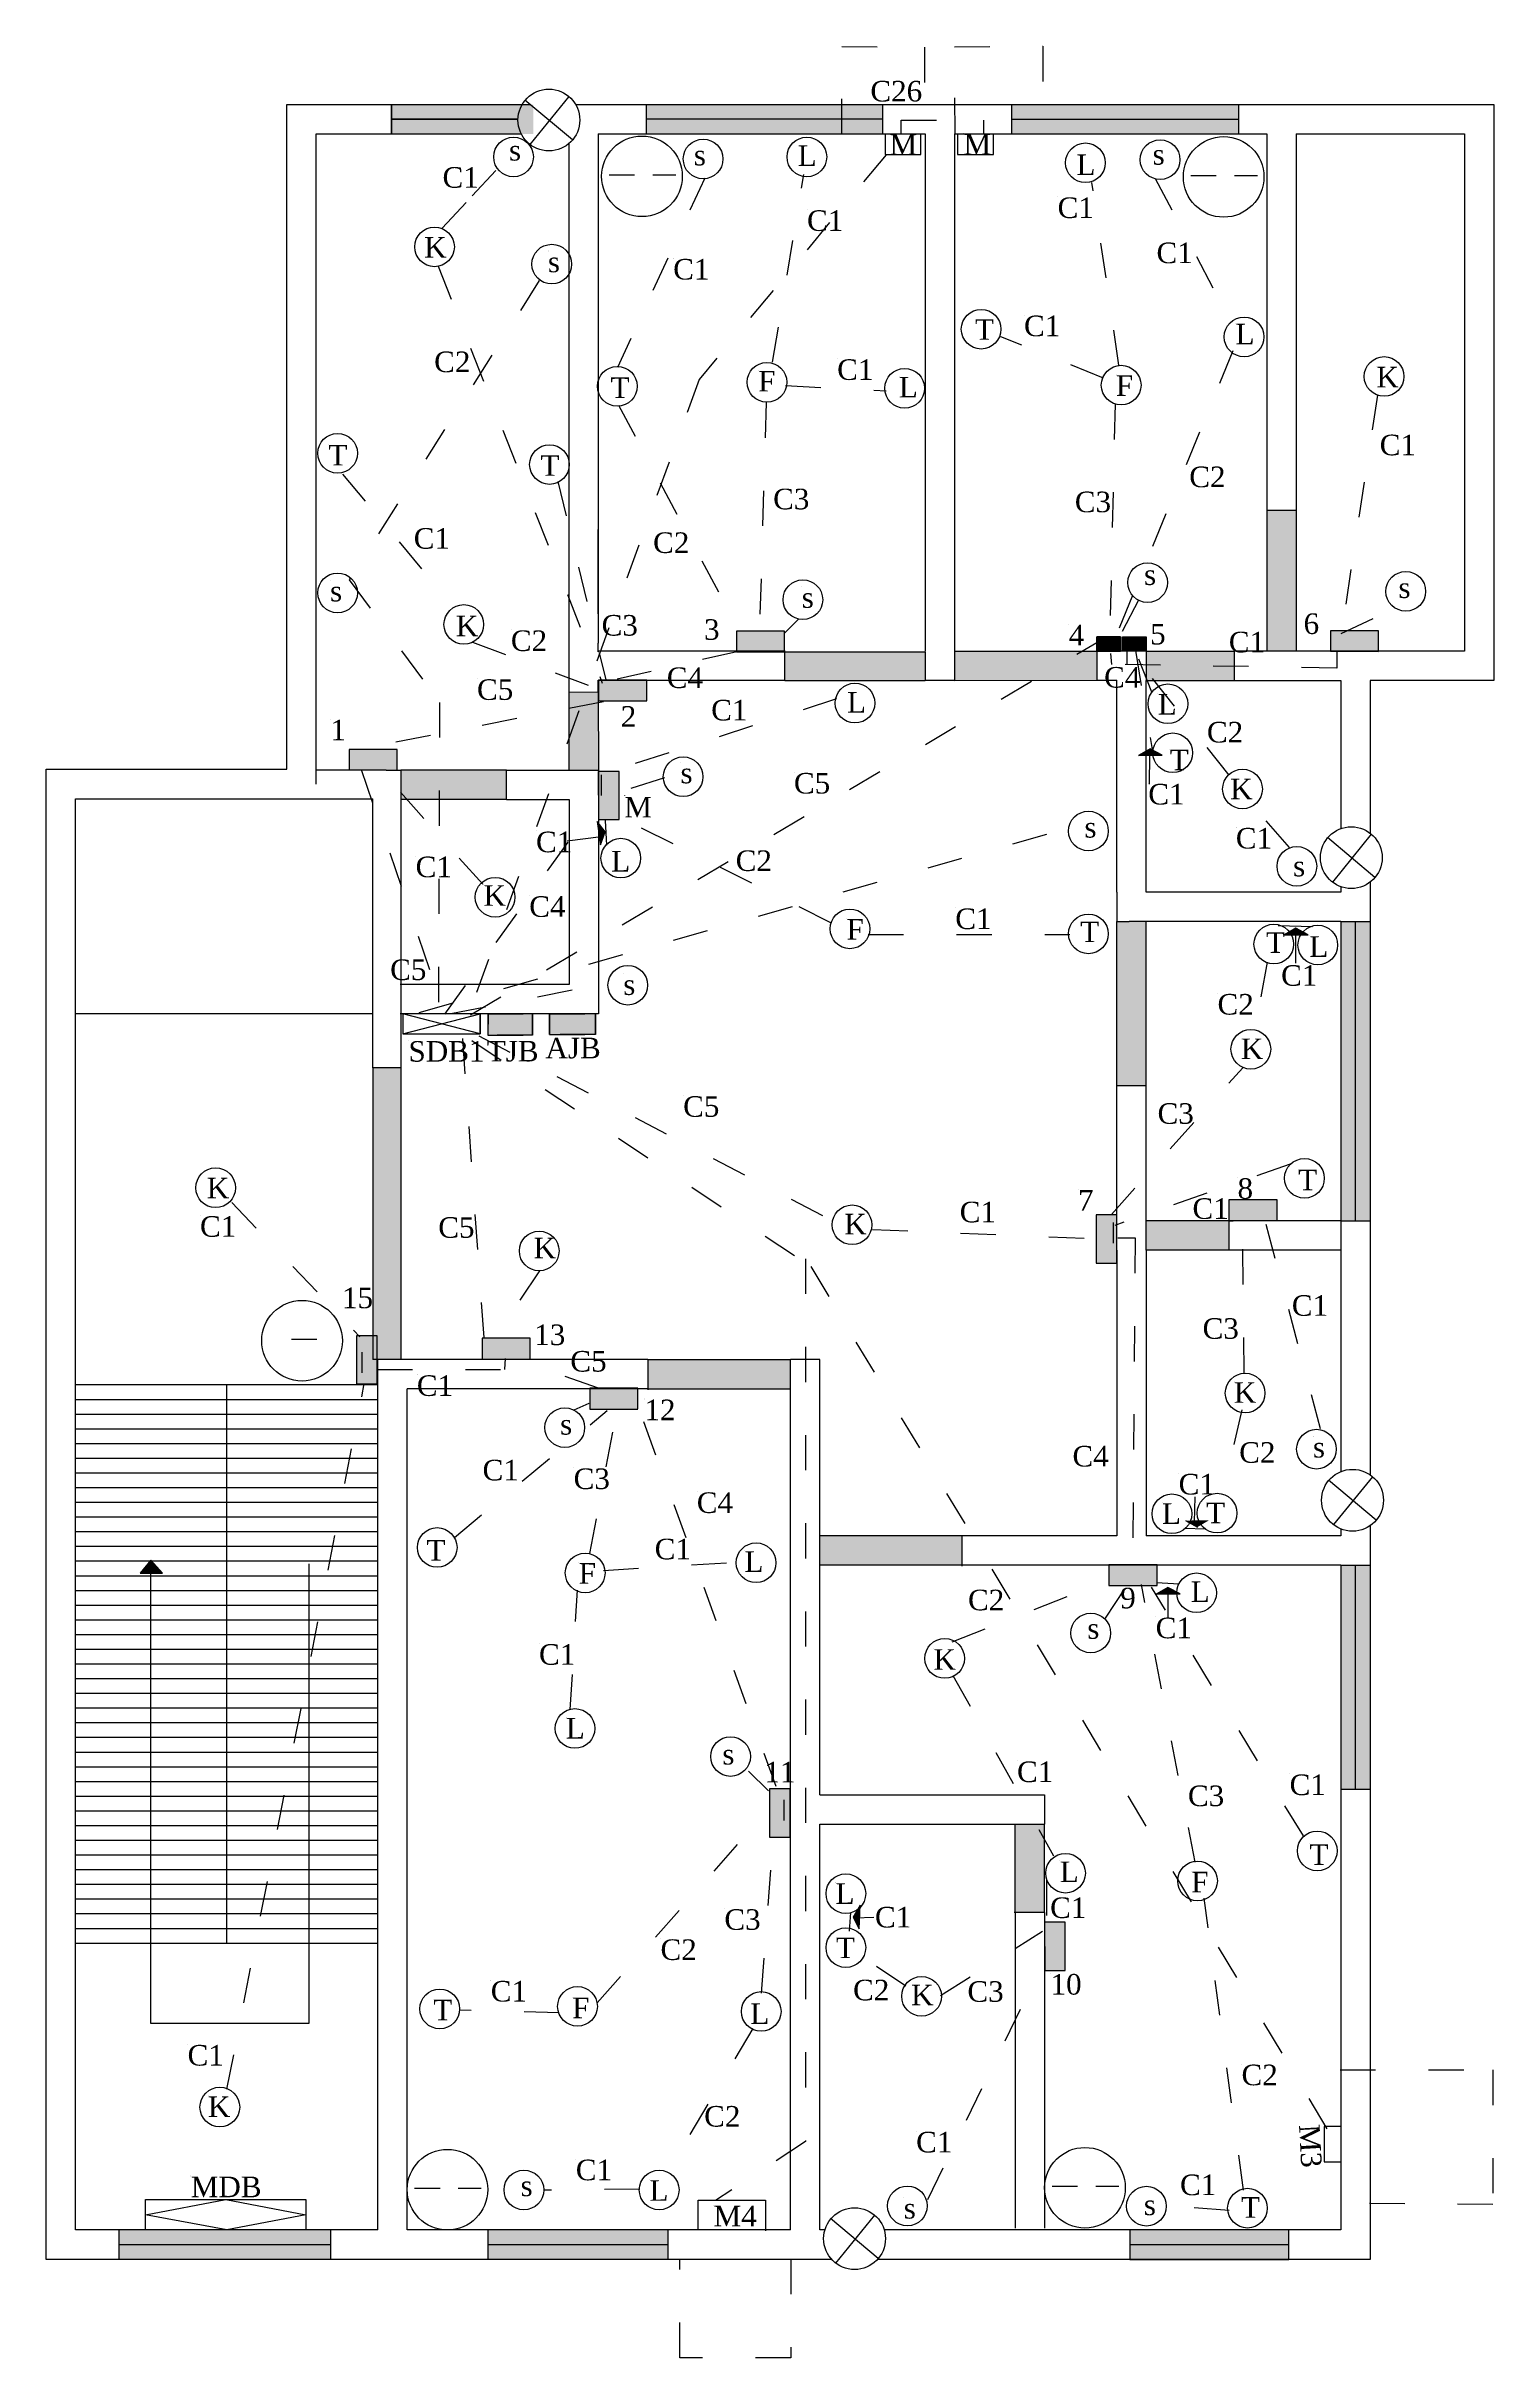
# Model space of a CAD drawing. Header units: inches. Extents: x 1 to 17879, y -3361 to 1909.
# Drawn here: x 4842 to 5334, y 899 to 1686 of the extents above; entities that cross this region are included whole.
import ezdxf

# ---------------------------------------------------------------- set-up
doc = ezdxf.new("R2010")
doc.units = ezdxf.units.IN
doc.header["$MEASUREMENT"] = 0
for name, pattern in [('ACAD_ISO02W100', [15, 12, -3]), ('ACAD_ISO03W100', [30, 12, -18]), ('DASHEDX2', [1.5, 1, -0.5])]:
    doc.linetypes.add(name, pattern=pattern)

msp = doc.modelspace()

# ---------------------------------------------------------------- hatches: boundary and pattern name
for color, points in [(120, [(5007.36, 1665.92), (4959.18, 1665.92), (4959.18, 1655.92), (5007.38, 1655.92)]), (120, [(5247.3, 1665.92), (5170.03, 1665.92), (5170.03, 1655.92), (5247.3, 1655.92)]), (2, [(5266.92, 1527.92), (5256.92, 1527.92), (5256.92, 1479.92), (5266.92, 1479.92)]), (9, [(5092.91, 1486.7), (5076.54, 1486.7), (5076.54, 1479.68), (5089.2, 1479.68), (5092.91, 1479.68)]), (9, [(5294.92, 1486.84), (5278.54, 1486.84), (5278.54, 1479.81), (5291.2, 1479.81), (5294.92, 1479.81)]), (2, [(5199.06, 1479.92), (5150.72, 1479.92), (5150.72, 1469.92), (5199.06, 1470.06)]), (2, [(5245.83, 1479.92), (5215.85, 1479.92), (5215.91, 1469.92), (5245.83, 1469.92)]), (2, [(5029.52, 1465.88), (5019.52, 1465.96), (5019.52, 1439.42), (5029.58, 1439.42)]), (9, [(5046.02, 1470.06), (5029.64, 1470.06), (5029.64, 1463.03), (5042.3, 1463.03), (5046.02, 1463.03)]), (9, [(4961.1, 1446.45), (4944.72, 1446.45), (4944.72, 1439.42), (4957.38, 1439.42), (4961.1, 1439.42)]), (2, [(4998.31, 1439.42), (4962.4, 1439.42), (4962.4, 1429.42), (4998.31, 1429.42)]), (9, [(5036.56, 1422.59), (5036.56, 1438.96), (5029.54, 1438.96), (5029.54, 1426.3), (5029.54, 1422.59)]), (2, [(5215.91, 1387.92), (5210.12, 1387.92), (5205.91, 1387.92), (5205.91, 1332.14), (5215.91, 1332.14)]), (120, [(5292.12, 1373.32), (5292.12, 1387.92), (5282.12, 1387.92), (5282.12, 1373.32), (5282.12, 1286.12), (5292.12, 1286.12)]), (2, [(4962.4, 1338.11), (4952.8, 1338.11), (4952.8, 1238.92), (4954.5, 1238.92), (4962.4, 1238.92)]), (9, [(5260.41, 1293.21), (5244.03, 1293.21), (5244.03, 1286.19), (5256.69, 1286.19), (5260.41, 1286.19)]), (9, [(5205.93, 1271.73), (5205.93, 1288.11), (5198.9, 1288.11), (5198.9, 1275.45), (5198.9, 1271.73)]), (2, [(5244.02, 1286.12), (5215.91, 1286.12), (5215.91, 1276.12), (5244.02, 1276.12)]), (9, [(4954.28, 1230.58), (4954.28, 1246.96), (4947.26, 1246.96), (4947.26, 1234.3), (4947.26, 1230.58)]), (9, [(5006.35, 1246.11), (4989.98, 1246.11), (4989.98, 1239.08), (5002.64, 1239.08), (5006.35, 1239.08)]), (2, [(5094.87, 1238.92), (5046.41, 1238.92), (5046.41, 1228.92), (5094.87, 1228.92)]), (9, [(5042.96, 1229.11), (5026.59, 1229.11), (5026.59, 1222.08), (5039.25, 1222.08), (5042.96, 1222.08)]), (2, [(5153.16, 1178.92), (5104.87, 1178.92), (5104.87, 1168.92), (5153.16, 1168.92)]), (9, [(5219.58, 1169.02), (5203.21, 1169.02), (5203.21, 1162), (5215.86, 1162), (5219.58, 1162)]), (120, [(5292.12, 1168.92), (5282.12, 1168.92), (5282.12, 1092.75), (5292.12, 1092.75)]), (9, [(5094.77, 1076.4), (5094.77, 1092.78), (5087.75, 1092.78), (5087.75, 1080.12), (5087.75, 1076.4)]), (2, [(5181.34, 1080.82), (5171.34, 1080.82), (5171.34, 1050.68), (5181.34, 1050.68)]), (9, [(5188.38, 1031.03), (5188.38, 1047.41), (5181.36, 1047.41), (5181.36, 1034.75), (5181.36, 1031.03)]), (120, [(4938.46, 942.72), (4866.43, 942.72), (4866.43, 932.72), (4938.46, 932.72)]), (120, [(5053.12, 942.72), (4991.92, 942.72), (4991.92, 932.72), (5053.12, 932.72)]), (120, [(5264.4, 942.72), (5210.32, 942.72), (5210.32, 932.72), (5264.4, 932.72)])]:
    msp.add_hatch(color=color).paths.add_polyline_path(points)
h = msp.add_hatch(color=120)
h.paths.add_polyline_path([(5126.16, 1665.92), (5045.75, 1665.92), (5045.75, 1660.89), (5126.16, 1660.91)])
h.paths.add_polyline_path([(5126.16, 1660.91), (5045.75, 1660.89), (5045.75, 1655.92), (5126.16, 1655.92)])
h = msp.add_hatch(color=2)
h.set_gradient(color1=(255, 255, 0), color2=(255, 255, 0), tint=1)
h.paths.add_polyline_path([(5092.95, 1479.71), (5140.74, 1479.71), (5140.74, 1469.86), (5092.95, 1469.86)])
h = msp.add_hatch(color=2)
h.set_gradient(color1=(214, 214, 214), color2=(214, 214, 214), tint=1)
h.paths.add_polyline_path([(5199.06, 1479.88), (5207.19, 1479.88), (5207.19, 1484.78), (5199.06, 1484.78)])
h = msp.add_hatch(color=2)
h.set_gradient(color1=(214, 214, 214), color2=(214, 214, 214), tint=1)
h.paths.add_polyline_path([(5215.86, 1479.93), (5207.88, 1479.93), (5207.88, 1484.78), (5215.86, 1484.78)])
at = {"linetype": 'ACAD_ISO03W100'}
for points in [[(5217.2, 1446.71), (5213.31, 1444.41), (5221.36, 1444.51)], [(5031.9, 1418.39), (5029.12, 1421.95), (5030.25, 1413.98)], [(5266.85, 1385.65), (5262.96, 1383.35), (5271.02, 1383.45)], [(5233.37, 1181.89), (5237.26, 1184.19), (5229.21, 1184.09)], [(5223.23, 1161.33), (5219.34, 1159.03), (5227.4, 1159.13)], [(5116.17, 1049.2), (5118.28, 1045.21), (5118.56, 1053.26)]]:
    msp.add_hatch(color=7, dxfattribs=at).paths.add_polyline_path(points)
h = msp.add_hatch(color=7, dxfattribs=at)
h.set_gradient(color1=(204, 102, 102), color2=(204, 102, 102), tint=1)
h.paths.add_polyline_path([(4992, 1356.47), (5007.13, 1356.47), (5007.13, 1349.27), (4992, 1349.27)])
h = msp.add_hatch(color=7, dxfattribs=at)
h.set_gradient(color1=(0, 255, 255), color2=(0, 255, 255), tint=1)
h.paths.add_polyline_path([(5012.9, 1356.51), (5028.55, 1356.51), (5028.55, 1349.53), (5012.9, 1349.53)])
h = msp.add_hatch(color=256)
h.paths.add_polyline_path([(4877.32, 1170.34), (4877.11, 1170.34), (4873.66, 1166.18), (4877.32, 1166.18)])
h.paths.add_polyline_path([(4877.56, 1170.34), (4877.32, 1170.34), (4877.32, 1166.18), (4881.32, 1166.18)])

# ---------------------------------------------------------------- linework, layer by layer
for p, q in [((5112.36, 1655.83), (5112.36, 1685.64)), ((5112.36, 1685.64), (5140.53, 1685.4)), ((5140.53, 1685.4), (5140.53, 1655.83)), ((5150.66, 1685.52), (5180.73, 1685.75)), ((5150.9, 1656.18), (5150.66, 1685.52)), ((5180.73, 1685.75), (5180.73, 1656.18)), ((5065.73, 1640.82), (5036, 1576.49)), ((5088.81, 1578.27), (5099.46, 1642.15)), ((5206.64, 1577.22), (5197.38, 1639.42)), ((5219, 1640.74), (5244.59, 1592.22)), ((4975.05, 1610.9), (5030.87, 1469.08)), ((5201.35, 1572.81), (5166.49, 1586.92)), ((5245.38, 1582.14), (5205.46, 1484.85)), ((5093.25, 1570.28), (5127.42, 1568.5)), ((5294.59, 1567.06), (5282.23, 1485.89)), ((5036.44, 1563.62), (5077.71, 1486.43)), ((5086.59, 1564.51), (5084.37, 1487.32)), ((5205.32, 1563.99), (5203.55, 1486.79)), ((4942.48, 1540.11), (4979.93, 1495.34)), ((5015.76, 1537.67), (5032.05, 1470.11)), ((5213.27, 1497.26), (5206.72, 1484.85)), ((5097.68, 1490.87), (5092.8, 1485.99)), ((5282.23, 1485.89), (5299.88, 1494.27)), ((4986.74, 1483.01), (5029.04, 1467.25)), ((5244.09, 1437.71), (5210.55, 1480.1)), ((5217.76, 1465.97), (5212.21, 1480.1)), ((5212.21, 1480.1), (5218.03, 1445.75)), ((5110.58, 1463.66), (5033.04, 1438.75)), ((5217.2, 1446.71), (5213.31, 1444.41)), ((5213.31, 1444.41), (5221.36, 1444.51)), ((5217.04, 1434.64), (5217.11, 1444.49)), ((5221.36, 1444.51), (5217.2, 1446.71)), ((4990.2, 1400.59), (4955.99, 1438.81)), ((5052.03, 1436.77), (5036.99, 1432.02)), ((5264.6, 1413.06), (5252.4, 1427.19)), ((5018.89, 1415.39), (5030.45, 1416.91)), ((5031.9, 1418.39), (5029.12, 1421.95)), ((5029.12, 1421.95), (5030.25, 1413.98)), ((5030.25, 1413.98), (5031.9, 1418.39)), ((5031.83, 1422.33), (5032.3, 1413.93)), ((5108.61, 1387.51), (5036.95, 1423.33)), ((5260.77, 1386.59), (5272.45, 1386.28)), ((5266.85, 1385.65), (5262.96, 1383.35)), ((5266.75, 1373.71), (5266.75, 1384.5)), ((5271.02, 1383.45), (5266.85, 1385.65)), ((5121.36, 1383.55), (5189.88, 1383.55)), ((5262.96, 1383.35), (5271.02, 1383.45)), ((5257.05, 1374.1), (5252.67, 1350.45)), ((4992.01, 1356.46), (4991.99, 1349.28)), ((4992.01, 1356.47), (5007.13, 1356.47)), ((5007.14, 1349.27), (5007.14, 1356.47)), ((5028.54, 1356.52), (5012.87, 1356.52)), ((5012.87, 1356.5), (5012.91, 1349.54)), ((5028.54, 1349.51), (5028.54, 1356.52)), ((4991.99, 1349.28), (5007.14, 1349.27)), ((5012.91, 1349.54), (5028.54, 1349.51)), ((5204.04, 1288.26), (5248.73, 1338.19)), ((5264.89, 1305.35), (5205.22, 1284.55)), ((4904.91, 1292.32), (4948.4, 1246.6)), ((5122.8, 1283.12), (5198.67, 1280.03)), ((5249.26, 1234.4), (5248.64, 1286.2)), ((5275.17, 1215.28), (5256.04, 1287.43)), ((5009.5, 1269.08), (4994.12, 1246.29)), ((4903.2, 990.58), (4949.92, 1230.76)), ((4980.58, 1178.38), (5032.5, 1221.5)), ((5021.3, 1221.73), (5026.38, 1224.02)), ((5026.64, 1172.94), (5035.85, 1221.91)), ((5248.38, 1221.73), (5242.05, 1194.01)), ((5232.43, 1192.17), (5232.2, 1183.55)), ((5235.94, 1181.17), (5228.99, 1181.41)), ((5229.21, 1184.09), (5233.37, 1181.89)), ((5031.25, 1167.08), (5077.31, 1170.01)), ((5019.94, 1119.78), (5022.46, 1160.38)), ((5149.92, 1142.82), (5203.71, 1163.99)), ((5202.01, 1150.87), (5209.21, 1161.87)), ((5232.5, 1067.89), (5214.29, 1162.3)), ((5269.35, 1076.78), (5217.68, 1161.45)), ((5223.23, 1161.33), (5219.34, 1159.03)), ((5219.34, 1159.03), (5227.4, 1159.13)), ((5227.16, 1162.42), (5219.44, 1162.89)), ((5227.4, 1159.13), (5223.23, 1161.33)), ((5223.33, 1151.06), (5223.33, 1159.67)), ((5150.17, 1131.38), (5184.34, 1069.99)), ((5080.66, 1098.85), (5087.36, 1092.16)), ((5029.1, 1019.95), (5087.47, 1085.76)), ((5084.99, 1023.26), (5089.13, 1076.65)), ((5248.96, 956.29), (5235.61, 1055.58)), ((5114.93, 1044.37), (5115.46, 1050.78)), ((5118.56, 1053.26), (5116.17, 1049.2)), ((5116.17, 1049.2), (5118.28, 1045.21)), ((5123.25, 1049.06), (5116.75, 1048.78)), ((5118.28, 1045.21), (5118.56, 1053.26)), ((5145.9, 1022.49), (5180.61, 1044.37)), ((5134.15, 1025.69), (5119.73, 1035.3)), ((5141.63, 953.09), (5180.61, 1033.16)), ((5016.26, 1016.64), (4982.32, 1017.47)), ((5082.09, 1011.26), (5053.11, 962.43)), ((5281.92, 997.19), (5333.84, 997.19)), ((5333.84, 997.19), (5333.84, 951.34)), ((5043.59, 956.63), (5010.88, 956.22)), ((5333.84, 951.34), (5281.92, 951.81)), ((5244.15, 949.35), (5221.72, 950.96)), ((5057.28, 899.23), (5057.28, 932.85)), ((5094.99, 932.85), (5094.99, 899.23)), ((5094.99, 899.23), (5057.28, 899.23))]:
    msp.add_line(p, q, dxfattribs=at)
for p, q in [((5006.39, 1652.33), (5019.59, 1668.6)), ((4923.52, 1665.92), (4946.32, 1665.92)), ((4923.52, 1655.92), (4923.52, 1665.92)), ((4946.32, 1665.92), (5006.61, 1665.92)), ((4959.18, 1665.91), (4959.18, 1655.92)), ((4959.18, 1665.91), (5003.62, 1665.91)), ((4959.18, 1655.92), (4959.18, 1665.91)), ((4959.18, 1665.91), (4959.18, 1660.92)), ((5002.1, 1660.92), (4959.18, 1660.92)), ((4959.18, 1660.92), (5002.1, 1660.92)), ((5020.76, 1653.87), (5004.58, 1667.43)), ((5012.71, 1660.64), (5012.71, 1660.64)), ((5012.71, 1660.64), (5012.71, 1660.64)), ((5012.71, 1660.64), (5012.71, 1660.64)), ((5012.71, 1660.64), (5012.71, 1660.64)), ((5012.71, 1660.64), (5012.71, 1660.64)), ((5012.71, 1660.64), (5012.71, 1660.64)), ((5012.71, 1660.64), (5012.71, 1660.64)), ((5012.71, 1660.64), (5012.71, 1660.64)), ((5012.71, 1660.64), (5012.71, 1660.64)), ((5012.71, 1660.64), (5012.71, 1660.64)), ((5012.71, 1660.64), (5012.71, 1660.64)), ((5012.71, 1660.64), (5012.71, 1660.64)), ((5012.71, 1660.64), (5012.71, 1660.64)), ((5012.71, 1660.64), (5012.71, 1660.64)), ((5012.71, 1660.64), (5012.71, 1660.64)), ((5012.71, 1660.64), (5012.71, 1660.64)), ((5012.71, 1660.64), (5012.71, 1660.64)), ((5012.71, 1660.64), (5012.71, 1660.64)), ((5012.71, 1660.64), (5012.71, 1660.64)), ((5012.71, 1660.64), (5012.71, 1660.64)), ((5012.71, 1660.64), (5012.71, 1660.64)), ((5021.86, 1665.92), (5140.72, 1665.92)), ((5045.75, 1665.93), (5045.75, 1655.84)), ((5045.75, 1665.92), (5045.75, 1655.92)), ((5126.16, 1660.91), (5045.75, 1660.89)), ((5126.16, 1665.92), (5126.16, 1655.91)), ((5140.72, 1665.92), (5261.92, 1665.92)), ((5170.03, 1665.92), (5170.03, 1655.92)), ((5170.03, 1660.92), (5247.3, 1660.92)), ((5247.3, 1665.92), (5247.3, 1655.92)), ((5261.92, 1665.92), (5329.12, 1665.92)), ((5329.12, 1665.92), (5334.12, 1665.92)), ((5334.12, 1665.92), (5334.12, 1479.92)), ((4923.52, 1439.72), (4923.52, 1655.92)), ((4933.52, 1655.92), (4946.32, 1655.92)), ((4933.52, 1434.69), (4933.52, 1655.92)), ((4946.32, 1655.92), (5003.35, 1655.92)), ((4959.18, 1655.92), (5003.31, 1655.92)), ((5019.52, 1652.62), (5019.52, 1490.82)), ((5029.52, 1655.92), (5140.72, 1655.92)), ((5029.52, 1655.92), (5029.52, 1492.61)), ((5127.06, 1655.92), (5127.06, 1648.92)), ((5139.21, 1648.92), (5139.21, 1655.73)), ((5140.72, 1655.92), (5140.72, 1502.45)), ((5150.72, 1655.92), (5256.92, 1655.92)), ((5150.72, 1655.92), (5150.72, 1502.45)), ((5151.74, 1655.92), (5151.74, 1648.92)), ((5163.9, 1648.92), (5163.9, 1656.1)), ((5256.92, 1655.92), (5256.92, 1527.92)), ((5266.92, 1655.92), (5324.12, 1655.92)), ((5266.92, 1655.92), (5266.92, 1527.92)), ((5324.12, 1655.92), (5324.12, 1479.92)), ((5127.06, 1648.92), (5139.21, 1648.92)), ((5151.74, 1648.92), (5163.9, 1648.92)), ((5033.2, 1642.01), (5041.86, 1642.01)), ((5048.03, 1642.01), (5055.86, 1642.01)), ((5231.08, 1641.82), (5239.75, 1641.82)), ((5245.91, 1641.82), (5253.74, 1641.82)), ((5256.92, 1527.92), (5266.92, 1527.92)), ((5256.92, 1527.92), (5256.92, 1479.92)), ((5266.92, 1527.92), (5266.92, 1479.92)), ((5029.52, 1492.61), (5029.52, 1521.32)), ((5140.76, 1502.45), (5140.72, 1502.45)), ((5140.72, 1502.45), (5140.72, 1502.45)), ((5140.72, 1502.45), (5140.72, 1479.92)), ((5150.72, 1502.45), (5150.72, 1479.87)), ((5019.52, 1490.82), (5019.52, 1479.85)), ((5029.52, 1492.61), (5029.52, 1482.61)), ((5029.74, 1492.61), (5029.74, 1492.61)), ((5092.91, 1486.7), (5076.54, 1486.7)), ((5076.54, 1486.7), (5076.54, 1479.65)), ((5092.91, 1479.68), (5092.91, 1486.7)), ((5294.92, 1486.84), (5278.54, 1486.84)), ((5278.54, 1486.84), (5278.54, 1479.78)), ((5294.92, 1479.82), (5294.92, 1486.84)), ((5019.52, 1479.85), (5019.52, 1465.96)), ((5029.52, 1479.69), (5029.52, 1482.61)), ((5029.52, 1479.85), (5029.52, 1479.69)), ((5029.52, 1479.85), (5029.57, 1479.85)), ((5029.74, 1480.04), (5093.09, 1480.04)), ((5076.54, 1479.65), (5092.91, 1479.68)), ((5084.62, 1479.68), (5084.62, 1479.72)), ((5092.91, 1479.78), (5140.73, 1479.72)), ((5092.93, 1469.85), (5092.92, 1479.78)), ((5140.72, 1479.92), (5140.72, 1479.91)), ((5140.73, 1479.72), (5140.74, 1469.88)), ((5150.72, 1479.92), (5199.06, 1479.92)), ((5150.72, 1479.87), (5150.72, 1469.92)), ((5150.82, 1479.92), (5150.82, 1479.92)), ((5199.06, 1479.93), (5199.06, 1484.81)), ((5199.06, 1484.81), (5207.19, 1484.79)), ((5215.85, 1479.92), (5199.06, 1479.92)), ((5199.06, 1479.92), (5199.06, 1470.06)), ((5207.19, 1479.89), (5199.06, 1479.9)), ((5207.19, 1484.79), (5207.19, 1479.89)), ((5207.86, 1479.94), (5207.86, 1484.79)), ((5207.86, 1484.79), (5215.86, 1484.79)), ((5215.85, 1479.93), (5207.86, 1479.93)), ((5210.91, 1479.92), (5210.91, 1479.99)), ((5215.86, 1484.79), (5215.85, 1479.93)), ((5215.85, 1479.92), (5245.83, 1479.92)), ((5215.85, 1479.92), (5215.91, 1469.92)), ((5282.12, 1479.92), (5245.83, 1479.92)), ((5245.83, 1479.92), (5245.83, 1469.92)), ((5278.54, 1479.92), (5294.92, 1479.82)), ((5292.12, 1479.92), (5282.12, 1479.92)), ((5286.62, 1479.81), (5286.62, 1479.86)), ((5324.12, 1479.92), (5292.12, 1479.92)), ((5334.12, 1479.92), (5334.12, 1469.92)), ((5245.83, 1474.92), (5245.83, 1474.92)), ((5029.52, 1465.88), (5019.52, 1465.96)), ((5019.52, 1465.96), (5019.52, 1439.41)), ((5029.52, 1470.02), (5029.74, 1470.04)), ((5029.52, 1465.88), (5029.52, 1470.02)), ((5029.52, 1465.88), (5029.58, 1439.42)), ((5046.02, 1470.06), (5029.64, 1470.06)), ((5029.64, 1470.06), (5029.64, 1463)), ((5029.64, 1463), (5046.02, 1463.04)), ((5029.74, 1470.04), (5093.09, 1470.04)), ((5037.72, 1463.03), (5037.72, 1463.08)), ((5046.02, 1463.04), (5046.02, 1470.06)), ((5140.74, 1469.88), (5092.93, 1469.85)), ((5150.72, 1469.92), (5140.72, 1469.92)), ((5150.72, 1469.92), (5199.06, 1470.06)), ((5199.06, 1470.06), (5205.92, 1470.06)), ((5205.91, 1469.92), (5205.92, 1470.06)), ((5205.91, 1397.92), (5205.91, 1469.92)), ((5215.91, 1397.92), (5215.91, 1469.92)), ((5215.91, 1469.92), (5245.83, 1469.92)), ((5245.83, 1469.92), (5282.12, 1469.92)), ((5282.12, 1469.92), (5282.12, 1419.56)), ((5282.12, 1469.92), (5282.12, 1419.56)), ((5334.12, 1469.92), (5292.12, 1469.92)), ((5292.12, 1469.92), (5292.12, 1417.97)), ((4841.72, 1434.72), (4841.72, 1439.72)), ((4841.72, 1439.72), (4846.72, 1439.72)), ((4846.72, 1439.72), (4923.52, 1439.72)), ((4957.38, 1439.42), (4933.53, 1439.42)), ((4961.1, 1446.45), (4944.72, 1446.45)), ((4944.72, 1446.45), (4944.72, 1439.39)), ((4952.8, 1439.42), (4952.8, 1439.47)), ((4957.38, 1439.42), (4962.4, 1439.42)), ((4961.1, 1439.43), (4961.1, 1446.45)), ((4962.4, 1439.42), (4962.4, 1439.42)), ((4962.4, 1439.42), (4962.4, 1338.11)), ((4998.31, 1439.42), (4962.4, 1439.42)), ((4998.31, 1439.42), (5029.58, 1439.42)), ((4998.31, 1429.42), (4998.31, 1439.42)), ((5029.58, 1439.42), (5029.58, 1356.52)), ((4841.72, 1429.72), (4841.72, 1434.72)), ((5036.56, 1438.96), (5029.5, 1438.96)), ((5029.5, 1438.96), (5029.58, 1422.59)), ((5030.49, 1437.85), (5030.49, 1430.79)), ((5036.56, 1422.59), (5036.56, 1438.96)), ((4841.72, 1356.52), (4841.72, 1429.72)), ((4851.72, 1356.52), (4851.72, 1429.72)), ((4851.72, 1429.72), (4928.52, 1429.72)), ((4928.52, 1429.72), (4933.52, 1429.72)), ((4933.52, 1429.72), (4952.8, 1429.72)), ((4952.8, 1338.11), (4952.8, 1429.72)), ((4998.31, 1429.42), (4962.4, 1429.42)), ((4998.31, 1429.42), (5019.58, 1429.42)), ((5019.58, 1429.42), (5019.58, 1366.52)), ((5029.54, 1430.88), (5029.58, 1430.88)), ((5038.57, 1430.82), (5038.57, 1430.87)), ((5029.54, 1422.59), (5036.56, 1422.59)), ((5293.72, 1402.9), (5277.55, 1416.46)), ((5279.35, 1401.35), (5292.55, 1417.63)), ((5285.67, 1409.66), (5285.67, 1409.66)), ((5285.67, 1409.66), (5285.67, 1409.66)), ((5285.67, 1409.66), (5285.67, 1409.66)), ((5285.67, 1409.66), (5285.67, 1409.66)), ((5285.67, 1409.66), (5285.67, 1409.66)), ((5285.67, 1409.66), (5285.67, 1409.66)), ((5285.67, 1409.66), (5285.67, 1409.66)), ((5285.67, 1409.66), (5285.67, 1409.66)), ((5285.67, 1409.66), (5285.67, 1409.66)), ((5285.67, 1409.66), (5285.67, 1409.66)), ((5285.67, 1409.66), (5285.67, 1409.66)), ((5285.67, 1409.66), (5285.67, 1409.66)), ((5285.67, 1409.66), (5285.67, 1409.66)), ((5285.67, 1409.66), (5285.67, 1409.66)), ((5285.67, 1409.66), (5285.67, 1409.66)), ((5285.67, 1409.66), (5285.67, 1409.66)), ((5285.67, 1409.66), (5285.67, 1409.66)), ((5285.67, 1409.66), (5285.67, 1409.66)), ((5285.67, 1409.66), (5285.67, 1409.66)), ((5285.67, 1409.66), (5285.67, 1409.66)), ((5285.67, 1409.66), (5285.67, 1409.66)), ((5292.12, 1401.35), (5292.12, 1373.32)), ((5205.91, 1397.92), (5205.91, 1388.17)), ((5282.12, 1397.92), (5215.91, 1397.92)), ((5282.12, 1399.76), (5282.12, 1397.92)), ((5282.12, 1399.76), (5282.12, 1397.92)), ((5205.91, 1388.17), (5205.91, 1387.92)), ((5205.91, 1387.92), (5205.91, 1387.92)), ((5205.91, 1387.92), (5210.12, 1387.92)), ((5205.91, 1332.14), (5205.91, 1387.92)), ((5282.12, 1387.92), (5210.12, 1387.92)), ((5215.91, 1332.14), (5215.91, 1387.92)), ((5282.12, 1387.92), (5282.12, 1373.32)), ((5282.12, 1387.92), (5292.12, 1387.92)), ((5287.12, 1286.12), (5287.12, 1387.92)), ((5282.12, 1373.32), (5282.12, 1276.12)), ((5292.12, 1373.32), (5292.12, 1276.12)), ((5019.58, 1366.52), (4962.12, 1366.52)), ((4841.72, 1238.92), (4841.72, 1356.52)), ((4851.72, 1238.92), (4851.72, 1356.52)), ((4952.8, 1356.52), (4851.72, 1356.52)), ((5029.58, 1356.52), (4962.12, 1356.52)), ((4963.01, 1356.57), (4963.01, 1349.69)), ((4963.01, 1349.69), (4989.31, 1356.52)), ((4989.31, 1349.69), (4963.01, 1356.52)), ((4989.31, 1349.69), (4989.31, 1356.57)), ((4989.31, 1356.52), (4989.31, 1349.69)), ((5007.24, 1356.47), (4990.86, 1356.47)), ((4963.01, 1349.69), (4989.31, 1349.69)), ((4998.94, 1349.45), (4998.94, 1349.49)), ((4962.4, 1338.11), (4952.8, 1338.11)), ((4952.8, 1338.11), (4952.8, 1238.86)), ((4962.4, 1338.11), (4962.4, 1238.92)), ((5205.91, 1276.12), (5205.91, 1332.14)), ((5205.91, 1332.14), (5215.91, 1332.14)), ((5215.91, 1276.12), (5215.91, 1332.14)), ((5260.41, 1293.21), (5244.03, 1293.21)), ((5244.03, 1293.21), (5244.03, 1286.15)), ((5260.41, 1286.19), (5260.41, 1293.21)), ((5205.93, 1288.11), (5198.87, 1288.11)), ((5198.87, 1288.11), (5198.91, 1271.73)), ((5204.73, 1278.5), (5204.73, 1285.52)), ((5205.93, 1271.73), (5205.93, 1288.11)), ((5244.02, 1286.12), (5215.89, 1286.12)), ((5282.12, 1286.12), (5244.02, 1286.12)), ((5244.02, 1286.12), (5245.46, 1286.12)), ((5244.02, 1286.12), (5244.02, 1276.12)), ((5244.03, 1286.15), (5260.41, 1286.19)), ((5252.11, 1286.19), (5252.11, 1286.23)), ((5282.12, 1286.12), (5292.12, 1286.12)), ((5205.91, 1276.12), (5205.91, 1178.92)), ((5215.91, 1276.12), (5215.91, 1178.92)), ((5244.02, 1276.12), (5215.91, 1276.12)), ((5282.12, 1276.12), (5244.02, 1276.12)), ((5282.12, 1276.12), (5244.02, 1276.12)), ((5282.12, 1276.12), (5282.12, 1200.74)), ((5292.12, 1276.12), (5292.12, 1199.61)), ((5198.91, 1271.73), (5205.93, 1271.73)), ((4925.12, 1245.79), (4933.78, 1245.79)), ((4954.28, 1246.96), (4947.22, 1246.96)), ((4947.22, 1246.96), (4947.26, 1230.58)), ((4954.28, 1230.58), (4954.28, 1246.96)), ((5006.35, 1246.11), (4989.98, 1246.11)), ((4989.98, 1246.11), (4989.98, 1239.05)), ((5006.35, 1239.09), (5006.35, 1246.11)), ((4841.72, 937.72), (4841.72, 1238.92)), ((4851.72, 942.72), (4851.72, 1238.92)), ((4949.23, 1234.33), (4949.23, 1241.35)), ((4954.5, 1238.92), (4952.8, 1238.92)), ((4954.5, 942.72), (4954.5, 1238.92)), ((5046.41, 1238.92), (4954.5, 1238.92)), ((4998.06, 1239.08), (4998.06, 1239.13)), ((5046.41, 1238.92), (5046.41, 1228.56)), ((5046.41, 1238.92), (5094.87, 1238.92)), ((5094.87, 942.72), (5094.87, 1238.92)), ((5104.87, 1238.92), (5094.87, 1238.92)), ((5104.87, 1090.82), (5104.87, 1238.92)), ((4851.5, 1230.34), (4954.68, 1230.34)), ((4903.09, 1230.34), (4903.09, 1040.34)), ((4947.26, 1230.58), (4954.28, 1230.58)), ((4964.5, 942.72), (4964.5, 1228.92)), ((5046.41, 1228.92), (4964.5, 1228.92)), ((5042.96, 1229.11), (5026.59, 1229.11)), ((5026.59, 1229.11), (5026.59, 1222.05)), ((5042.96, 1222.09), (5042.96, 1229.11)), ((5046.41, 1228.92), (5094.87, 1228.92)), ((4851.5, 1225.34), (4954.68, 1225.34)), ((4851.5, 1220.34), (4954.68, 1220.34)), ((5026.59, 1222.05), (5042.96, 1222.05)), ((5034.67, 1222.08), (5034.67, 1222.13)), ((4851.5, 1215.34), (4954.68, 1215.34)), ((4851.5, 1210.34), (4954.68, 1210.34)), ((4851.5, 1205.34), (4954.68, 1205.34)), ((4851.5, 1200.34), (4954.68, 1200.34)), ((5294.13, 1184.24), (5277.95, 1197.8)), ((5279.76, 1182.7), (5292.96, 1198.97)), ((4851.5, 1195.34), (4954.68, 1195.34)), ((4851.5, 1190.34), (4954.68, 1190.34)), ((5286.08, 1191), (5286.08, 1191)), ((5286.08, 1191), (5286.08, 1191)), ((5286.08, 1191), (5286.08, 1191)), ((5286.08, 1191), (5286.08, 1191)), ((5286.08, 1191), (5286.08, 1191)), ((5286.08, 1191), (5286.08, 1191)), ((5286.08, 1191), (5286.08, 1191)), ((5286.08, 1191), (5286.08, 1191)), ((5286.08, 1191), (5286.08, 1191)), ((5286.08, 1191), (5286.08, 1191)), ((5286.08, 1191), (5286.08, 1191)), ((5286.08, 1191), (5286.08, 1191)), ((5286.08, 1191), (5286.08, 1191)), ((5286.08, 1191), (5286.08, 1191)), ((5286.08, 1191), (5286.08, 1191)), ((5286.08, 1191), (5286.08, 1191)), ((5286.08, 1191), (5286.08, 1191)), ((5286.08, 1191), (5286.08, 1191)), ((5286.08, 1191), (5286.08, 1191)), ((5286.08, 1191), (5286.08, 1191)), ((5286.08, 1191), (5286.08, 1191)), ((4851.5, 1185.34), (4954.68, 1185.34)), ((4851.5, 1180.34), (4954.68, 1180.34)), ((5282.12, 1181.26), (5282.12, 1178.92)), ((5292.12, 1182.39), (5292.12, 1178.92)), ((4851.5, 1175.34), (4954.68, 1175.34)), ((5153.16, 1178.92), (5104.82, 1178.92)), ((5205.91, 1178.92), (5153.16, 1178.92)), ((5153.16, 1178.92), (5153.16, 1168.63)), ((5282.12, 1178.92), (5215.91, 1178.92)), ((5292.12, 1178.92), (5292.12, 1082.92)), ((4851.5, 1170.34), (4954.68, 1170.34)), ((4851.5, 1165.34), (4954.68, 1165.34)), ((4877.32, 1170.6), (4873.66, 1166.18)), ((4873.66, 1166.18), (4873.66, 1166.18)), ((4873.66, 1166.18), (4881.32, 1166.18)), ((4877.32, 1012.94), (4877.32, 1170.6)), ((4881.32, 1166.18), (4877.32, 1170.6)), ((4931.05, 1169.38), (4931.05, 1012.94)), ((5153.16, 1168.92), (5104.81, 1168.92)), ((5282.12, 1168.92), (5153.16, 1168.92)), ((5219.58, 1169.02), (5203.21, 1169.02)), ((5203.21, 1169.02), (5203.21, 1161.97)), ((5219.58, 1162), (5219.58, 1169.02)), ((5282.12, 1168.92), (5282.12, 1082.92)), ((5282.12, 1168.92), (5292.12, 1168.92)), ((5287.12, 1092.75), (5287.12, 1168.92)), ((4851.5, 1160.34), (4954.68, 1160.34)), ((5203.21, 1161.97), (5219.58, 1162)), ((5211.29, 1162), (5211.29, 1162.04)), ((4851.5, 1155.34), (4954.68, 1155.34)), ((4851.5, 1150.34), (4954.68, 1150.34)), ((4851.5, 1145.34), (4954.68, 1145.34)), ((4851.5, 1140.34), (4954.68, 1140.34)), ((4851.5, 1135.34), (4954.68, 1135.34)), ((4851.5, 1130.34), (4954.68, 1130.34)), ((4851.5, 1125.34), (4954.68, 1125.34)), ((4851.5, 1120.34), (4954.68, 1120.34)), ((4851.5, 1115.34), (4954.68, 1115.34)), ((4851.5, 1110.34), (4954.68, 1110.34)), ((4851.5, 1105.34), (4954.68, 1105.34)), ((4851.5, 1100.34), (4954.68, 1100.34)), ((4851.5, 1095.34), (4954.68, 1095.34)), ((4851.5, 1090.34), (4954.68, 1090.34)), ((5094.77, 1092.78), (5087.71, 1092.78)), ((5087.71, 1092.78), (5087.75, 1076.4)), ((5092.72, 1082.04), (5092.72, 1089.06)), ((5094.77, 1076.4), (5094.77, 1092.78)), ((5104.87, 1090.82), (5181.34, 1090.82)), ((5181.34, 1090.82), (5181.34, 1080.82)), ((5282.12, 1092.75), (5292.12, 1092.75)), ((4851.5, 1085.34), (4954.68, 1085.34)), ((4851.5, 1080.34), (4954.68, 1080.34)), ((5104.87, 942.72), (5104.87, 1080.82)), ((5104.87, 1080.82), (5181.34, 1080.82)), ((5171.34, 1050.68), (5171.34, 1080.82)), ((5181.34, 1050.68), (5181.34, 1080.82)), ((5282.12, 1082.92), (5282.12, 942.72)), ((5292.12, 1082.92), (5292.12, 937.72)), ((4851.5, 1075.34), (4954.68, 1075.34)), ((4851.5, 1070.34), (4954.68, 1070.34)), ((5087.75, 1076.4), (5094.77, 1076.4)), ((4851.5, 1065.34), (4954.68, 1065.34)), ((4851.5, 1060.34), (4954.68, 1060.34)), ((4851.5, 1055.34), (4954.68, 1055.34)), ((4851.5, 1050.34), (4954.68, 1050.34)), ((5181.34, 1050.68), (5170.98, 1050.68)), ((5171.34, 1050.68), (5171.34, 943.35)), ((5188.38, 1047.41), (5181.32, 1047.41)), ((5181.32, 1047.41), (5181.36, 1031.03)), ((5181.34, 1050.68), (5181.34, 943.35)), ((5188.38, 1031.03), (5188.38, 1047.41)), ((4851.5, 1045.34), (4954.68, 1045.34)), ((4851.5, 1040.34), (4954.68, 1040.34)), ((5181.36, 1039.32), (5181.4, 1039.32)), ((5181.36, 1031.03), (5188.38, 1031.03)), ((4931.05, 1012.94), (4877.32, 1012.94)), ((5282.13, 977.87), (5276.4, 977.87)), ((5276.4, 977.87), (5276.4, 965.84)), ((5276.4, 965.84), (5282.13, 965.84)), ((4875.52, 942.61), (4875.52, 953.03)), ((4875.52, 953.03), (4930.08, 953.03)), ((4875.52, 947.82), (4902.8, 953.03)), ((4902.8, 953.03), (4930.08, 947.85)), ((4930.08, 953.03), (4930.08, 942.68)), ((4967.04, 956.95), (4975.71, 956.95)), ((4981.87, 956.95), (4989.7, 956.95)), ((5063.52, 942.71), (5063.52, 952.86)), ((5063.52, 952.86), (5086.38, 952.86)), ((5086.38, 952.86), (5086.38, 942.39)), ((5183.88, 957.58), (5192.54, 957.58)), ((5198.71, 957.58), (5206.54, 957.58)), ((4903.11, 942.72), (4875.52, 947.82)), ((4930.08, 947.85), (4903.11, 942.72)), ((5124.73, 933), (5108.55, 946.56)), ((5110.36, 931.46), (5123.56, 947.73)), ((4841.72, 932.72), (4841.72, 937.72)), ((4954.5, 942.72), (4851.72, 942.72)), ((4866.43, 942.72), (4866.43, 932.72)), ((4866.43, 937.72), (4938.46, 937.73)), ((4938.46, 942.72), (4938.46, 932.74)), ((4991.92, 942.72), (4964.5, 942.72)), ((5053.12, 942.72), (4991.92, 942.72)), ((4991.92, 942.72), (4991.92, 932.72)), ((4991.92, 937.72), (5053.12, 937.72)), ((5094.87, 942.72), (5053.12, 942.72)), ((5053.12, 942.72), (5053.12, 932.72)), ((5106.59, 942.72), (5104.87, 942.72)), ((5116.68, 939.76), (5116.68, 939.76)), ((5116.68, 939.76), (5116.68, 939.76)), ((5116.68, 939.76), (5116.68, 939.76)), ((5116.68, 939.76), (5116.68, 939.76)), ((5116.68, 939.76), (5116.68, 939.76)), ((5116.68, 939.76), (5116.68, 939.76)), ((5116.68, 939.76), (5116.68, 939.76)), ((5116.68, 939.76), (5116.68, 939.76)), ((5116.68, 939.76), (5116.68, 939.76)), ((5116.68, 939.76), (5116.68, 939.76)), ((5116.68, 939.76), (5116.68, 939.76)), ((5116.68, 939.76), (5116.68, 939.76)), ((5116.68, 939.76), (5116.68, 939.76)), ((5116.68, 939.76), (5116.68, 939.76)), ((5116.68, 939.76), (5116.68, 939.76)), ((5116.68, 939.76), (5116.68, 939.76)), ((5116.68, 939.76), (5116.68, 939.76)), ((5116.68, 939.76), (5116.68, 939.76)), ((5116.68, 939.76), (5116.68, 939.76)), ((5116.68, 939.76), (5116.68, 939.76)), ((5116.68, 939.76), (5116.68, 939.76)), ((5210.32, 942.72), (5126.77, 942.72)), ((5282.12, 942.72), (5210.32, 942.72)), ((5210.32, 942.72), (5210.32, 932.72)), ((5210.32, 937.72), (5264.4, 937.72)), ((5264.4, 933.01), (5264.4, 942.72)), ((5292.12, 937.72), (5292.12, 932.72)), ((4846.72, 932.72), (4841.72, 932.72)), ((4991.92, 932.72), (4846.72, 932.72)), ((5053.12, 932.72), (4991.92, 932.72)), ((5108.87, 932.72), (5053.12, 932.72)), ((5210.32, 932.72), (5124.49, 932.72)), ((5287.12, 932.72), (5210.32, 932.72)), ((5210.32, 932.72), (5264.4, 932.72)), ((5264.4, 932.72), (5264.4, 933.01)), ((5292.12, 932.72), (5287.12, 932.72))]:
    msp.add_line(p, q)
at = {"color": 3, "linetype": 'ACAD_ISO03W100'}
for p, q in [((5132.51, 1655.7), (5132.51, 1660.59)), ((5132.51, 1660.59), (5160.52, 1660.59)), ((5160.52, 1660.59), (5160.52, 1656.14)), ((5127.39, 1648.81), (5063.81, 1572.4)), ((5009.43, 1605.99), (4944.77, 1504.22)), ((5063.81, 1572.4), (4985.42, 1356.5)), ((4944.77, 1504.22), (4975.49, 1462.5)), ((4975.49, 1462.5), (4975.09, 1356.85)), ((4968.56, 1356.96), (5190.02, 1419.95)), ((4979.39, 1356.61), (5033.22, 1367.1)), ((4986.45, 1347.43), (5101.77, 1270.58)), ((5100.02, 1273.2), (5100.02, 972.78)), ((5101.77, 1270.58), (5277.36, 977.15)), ((5100.02, 972.78), (5069.44, 952.7))]:
    msp.add_line(p, q, dxfattribs=at)
at = {"linetype": 'ACAD_ISO02W100'}
msp.add_line((4976.44, 1623.84), (4994.68, 1643.42), dxfattribs=at)
at = {"linetype": 'DASHEDX2'}
msp.add_line((5017.21, 1531.96), (5017.21, 1531.96), dxfattribs=at)
at = {"color": 1, "linetype": 'ACAD_ISO03W100'}
for p, q in [((4986.07, 1356.16), (5199.07, 1482.88)), ((5076.68, 1479.74), (5035.97, 1470.36)), ((5204.26, 1475.43), (5203.84, 1479.18)), ((5209.43, 1475.32), (5209.43, 1479.88)), ((5280.71, 1480.02), (5280.71, 1474.17)), ((5280.71, 1474.17), (5204.26, 1475.43)), ((5031.28, 1462.69), (4948.86, 1446.63)), ((4948.86, 1439.69), (4977.3, 1356.43)), ((4977.3, 1356.43), (5029.66, 1429.49)), ((4990.66, 1246.35), (4983.32, 1349.49)), ((4988.83, 1349.04), (5108.98, 1286.23)), ((5206.2, 1280.27), (5212.16, 1280.27)), ((5212.16, 1280.27), (5211.24, 1169.79)), ((4954.29, 1235.47), (4997.72, 1235.47)), ((4997.72, 1235.47), (4997.97, 1239.26)), ((5029.53, 1229.09), (5003.16, 1238.58)), ((5090.07, 1093.59), (5043.45, 1222.03)), ((5182, 1061.76), (5182, 1042.65))]:
    msp.add_line(p, q, dxfattribs=at)
for points in [[(5092.95, 1479.71), (5140.74, 1479.71), (5140.74, 1469.86), (5092.95, 1469.86)], [(5199.06, 1479.88), (5207.19, 1479.88), (5207.19, 1484.78), (5199.06, 1484.78)], [(5215.86, 1479.93), (5207.88, 1479.93), (5207.88, 1484.78), (5215.86, 1484.78)]]:
    msp.add_lwpolyline(points, close=True)
at = {"linetype": 'ACAD_ISO03W100'}
for points in [[(4992, 1356.47), (5007.13, 1356.47), (5007.13, 1349.27), (4992, 1349.27)], [(5012.9, 1356.51), (5028.55, 1356.51), (5028.55, 1349.53), (5012.9, 1349.53)]]:
    msp.add_lwpolyline(points, close=True, dxfattribs=at)
for centre, radius in [((5012.71, 1660.64), 10.52), ((5000.68, 1648.08), 6.75), ((5044.37, 1641.49), 13.71), ((5065.17, 1647.4), 6.75), ((5100.46, 1648.08), 6.75), ((5195.21, 1646.09), 6.75), ((5220.61, 1647.15), 6.75), ((5242.25, 1641.3), 13.71), ((4973.8, 1617.48), 6.75), ((5013.67, 1611.62), 6.75), ((5159.75, 1589.48), 6.75), ((5249.19, 1586.84), 6.75), ((5035.98, 1570.04), 6.75), ((5086.89, 1571.4), 6.75), ((5133.73, 1569.36), 6.75), ((5207.38, 1570.43), 6.75), ((5296.82, 1573.39), 6.75), ((4940.84, 1547.25), 6.75), ((5012.9, 1543.42), 6.75), ((4940.84, 1499.74), 6.75), ((5099.11, 1497.43), 6.75), ((5216.38, 1503.24), 6.75), ((5304.18, 1500.27), 6.75), ((4983.77, 1489.01), 6.75), ((5116.83, 1462.25), 6.75), ((5223.29, 1462.01), 6.75), ((5224.93, 1445.33), 6.75), ((5058.38, 1437.19), 6.75), ((5248.65, 1433.01), 6.75), ((5196.23, 1418.72), 6.75), ((5037.17, 1409.49), 6.75), ((5285.67, 1409.66), 10.52), ((5267.15, 1406.72), 6.75), ((4994.41, 1396.18), 6.75), ((5115.12, 1385.43), 6.75), ((5196.23, 1383.72), 6.75), ((5259.3, 1380.25), 6.75), ((5274.27, 1379.92), 6.75), ((5039.55, 1366.26), 6.75), ((5251.49, 1344.46), 6.75), ((5269.71, 1300.55), 6.75), ((4899.35, 1297.34), 6.75), ((5115.82, 1284.73), 6.75), ((5009.42, 1275.83), 6.75), ((4928.74, 1245.28), 13.71), ((5249.55, 1227.47), 6.75), ((5018.11, 1215.72), 6.75), ((5273.82, 1208.39), 6.75), ((5286.08, 1191), 10.52), ((5224.64, 1186.4), 6.75), ((5240.01, 1186.63), 6.75), ((4974.71, 1174.94), 6.75), ((5025.05, 1166.27), 6.75), ((5083.19, 1169.74), 6.75), ((5233.04, 1159.51), 6.75), ((5197.03, 1145.83), 6.75), ((5147.34, 1137.19), 6.75), ((5021.58, 1113.35), 6.75), ((5074.51, 1103.8), 6.75), ((5274.09, 1071.68), 6.75), ((5188.45, 1064.11), 6.75), ((5113.73, 1057.15), 6.75), ((5233.36, 1061.48), 6.75), ((5113.73, 1038.77), 6.75), ((4975.58, 1017.92), 6.75), ((5022.44, 1018.79), 6.75), ((5084.93, 1017.05), 6.75), ((5139.48, 1022.22), 6.75), ((4900.77, 984.53), 6.75), ((4978.21, 956.43), 13.71), ((5195.05, 957.07), 13.71), ((5004.22, 956.32), 6.75), ((5050.22, 956.32), 6.75), ((5134.65, 950.89), 6.75), ((5215.96, 950.81), 6.75), ((5250.35, 950.13), 6.75), ((5116.68, 939.76), 10.52)]:
    msp.add_circle(centre, radius)

# ---------------------------------------------------------------- texts
at = {"linetype": 'ACAD_ISO03W100', "char_height": 0.2, "width": 15.518, "attachment_point": 1}
for s, insert in [('s{\\fTimes New Roman|b0|i0|c0|p18;\\H35x;\\PC26}', (5122.07, 1674.3)), ('s{\\fTimes New Roman|b0|i0|c0|p18;\\H35x;\\Ps}', (4999.13, 1654.19)), ('s{\\fTimes New Roman|b0|i0|c0|p18;\\H35x;\\Ps}', (5062.02, 1652.54)), ('s{\\fTimes New Roman|b0|i0|c0|p18;\\H35x;\\PL}', (5097.34, 1652.36)), ('s{\\fTimes New Roman|b0|i0|c0|p18;\\H35x;\\PM}', (5128.56, 1656.15)), ('s{\\fTimes New Roman|b0|i0|c0|p18;\\H35x;\\PM}', (5153.75, 1656.23)), ('s{\\fTimes New Roman|b0|i0|c0|p18;\\H35x;\\Ps}', (5218.07, 1652.78)), ('s{\\fTimes New Roman|b0|i0|c0|p18;\\H35x;\\PC1}', (4976.52, 1644.95)), ('s{\\fTimes New Roman|b0|i0|c0|p18;\\H35x;\\PL}', (5192.17, 1649.26)), ('s{\\fTimes New Roman|b0|i0|c0|p18;\\H35x;\\PC1}', (5100.52, 1630.26)), ('s{\\fTimes New Roman|b0|i0|c0|p18;\\H35x;\\PC1}', (5185.75, 1634.64)), ('s{\\fTimes New Roman|b0|i0|c0|p18;\\H35x;\\PK}', (4970.27, 1621.15)), ('s{\\fTimes New Roman|b0|i0|c0|p18;\\H35x;\\Ps}', (5012.36, 1616.2)), ('s{\\fTimes New Roman|b0|i0|c0|p18;\\H35x;\\PC1}', (5054.99, 1613.71)), ('s{\\fTimes New Roman|b0|i0|c0|p18;\\H35x;\\PC1}', (5219.39, 1619.28)), ('s{\\fTimes New Roman|b0|i0|c0|p18;\\H35x;\\PT}', (5157.64, 1593.21)), ('s{\\fTimes New Roman|b0|i0|c0|p18;\\H35x;\\PC1}', (5174.33, 1594.43)), ('s{\\fTimes New Roman|b0|i0|c0|p18;\\H35x;\\PL}', (5246.3, 1591.65)), ('s{\\fTimes New Roman|b0|i0|c0|p18;\\H35x;\\PC2}', (4973.67, 1582.2)), ('s{\\fTimes New Roman|b0|i0|c0|p18;\\H35x;\\PT}', (5033.68, 1573.39)), ('s{\\fTimes New Roman|b0|i0|c0|p18;\\H35x;\\PF}', (5083.88, 1575.62)), ('s{\\fTimes New Roman|b0|i0|c0|p18;\\H35x;\\PC1}', (5110.76, 1579.56)), ('s{\\fTimes New Roman|b0|i0|c0|p18;\\H35x;\\PL}', (5131.76, 1573.57)), ('s{\\fTimes New Roman|b0|i0|c0|p18;\\H35x;\\PF}', (5205.56, 1574.11)), ('s{\\fTimes New Roman|b0|i0|c0|p18;\\H35x;\\PK}', (5294.18, 1577)), ('s{\\fTimes New Roman|b0|i0|c0|p18;\\H35x;\\PT}', (4937.71, 1550.44)), ('s{\\fTimes New Roman|b0|i0|c0|p18;\\H35x;\\PC1}', (5295.33, 1553.91)), ('s{\\fTimes New Roman|b0|i0|c0|p18;\\H35x;\\PT}', (5009.84, 1546.91)), ('s{\\fTimes New Roman|b0|i0|c0|p18;\\H35x;\\PC2}', (5230.53, 1543.06)), ('s{\\fTimes New Roman|b0|i0|c0|p18;\\H35x;\\PC3}', (5088.98, 1535.52)), ('s{\\fTimes New Roman|b0|i0|c0|p18;\\H35x;\\PC3}', (5191.61, 1534.54)), ('s{\\fTimes New Roman|b0|i0|c0|p18;\\H35x;\\PC1}', (4966.73, 1522.12)), ('s{\\fTimes New Roman|b0|i0|c0|p18;\\H35x;\\PC2}', (5048.15, 1520.67)), ('s{\\fTimes New Roman|b0|i0|c0|p18;\\H35x;\\Ps}', (4938.26, 1504.19)), ('s{\\fTimes New Roman|b0|i0|c0|p18;\\H35x;\\Ps}', (5215.16, 1509.78)), ('s{\\fTimes New Roman|b0|i0|c0|p18;\\H35x;\\Ps}', (5301.71, 1505.35)), ('s{\\fTimes New Roman|b0|i0|c0|p18;\\H35x;\\Ps}', (5098.71, 1502)), ('s{\\fTimes New Roman|b0|i0|c0|p18;\\H35x;\\PK}', (4981.07, 1492.32)), ('s{\\fTimes New Roman|b0|i0|c0|p18;\\H35x;\\PC2}', (4999.77, 1487.31)), ('s{\\fTimes New Roman|b0|i0|c0|p18;\\H35x;\\PC3}', (5030.64, 1492.55)), ('{\\C1;s\\fTimes New Roman|b0|i0|c0|p18;\\H35x;\\P3}', (5065.48, 1491.12)), ('{\\C1;s\\fTimes New Roman|b0|i0|c0|p18;\\H35x;\\P4}', (5189.54, 1489.19)), ('{\\C1;s\\fTimes New Roman|b0|i0|c0|p18;\\H35x;\\P5}', (5217.21, 1489.53)), ('{\\C1;s\\fTimes New Roman|b0|i0|c0|p18;\\H35x;\\P6}', (5269.44, 1493.1)), ('s{\\fTimes New Roman|b0|i0|c0|p18;\\H35x;\\PC1}', (5067.91, 1463.69)), ('s{\\fTimes New Roman|b0|i0|c0|p18;\\H35x;\\PL}', (5114.13, 1466.34)), ('s{\\fTimes New Roman|b0|i0|c0|p18;\\H35x;\\PL}', (5219.83, 1465.68)), ('s{\\fTimes New Roman|b0|i0|c0|p18;\\H35x;\\P\\C1;1}', (4938.41, 1456.94)), ('{\\C1;s\\fTimes New Roman|b0|i0|c0|p18;\\H35x;\\P2}', (5037.15, 1461.55)), ('s{\\fTimes New Roman|b0|i0|c0|p18;\\H35x;\\PC2}', (5236.55, 1456.19)), ('s{\\fTimes New Roman|b0|i0|c0|p18;\\H35x;\\Ps}', (5057.48, 1442.3)), ('s{\\fTimes New Roman|b0|i0|c0|p18;\\H35x;\\PT}', (5223.91, 1446.74)), ('s{\\fTimes New Roman|b0|i0|c0|p18;\\H35x;\\PC1}', (5216.6, 1435.09)), ('s{\\fTimes New Roman|b0|i0|c0|p18;\\H35x;\\PK}', (5244.47, 1436.86)), ('s{\\fTimes New Roman|b0|i0|c0|p18;\\H35x;\\PM}', (5038.36, 1430.67)), ('s{\\fTimes New Roman|b0|i0|c0|p18;\\H35x;\\Ps}', (5194.89, 1423.82)), ('s{\\fTimes New Roman|b0|i0|c0|p18;\\H35x;\\PC1}', (5008.32, 1418.84)), ('s{\\fTimes New Roman|b0|i0|c0|p18;\\H35x;\\PC1}', (5246.38, 1420.1)), ('s{\\fTimes New Roman|b0|i0|c0|p18;\\H35x;\\PC1}', (4967.37, 1410.35)), ('s{\\fTimes New Roman|b0|i0|c0|p18;\\H35x;\\PL}', (5033.92, 1412.27)), ('s{\\fTimes New Roman|b0|i0|c0|p18;\\H35x;\\PC2}', (5076.25, 1412.46)), ('s{\\fTimes New Roman|b0|i0|c0|p18;\\H35x;\\Ps}', (5265.87, 1410.63)), ('s{\\fTimes New Roman|b0|i0|c0|p18;\\H35x;\\PK}', (4990.47, 1400.6)), ('s{\\fTimes New Roman|b0|i0|c0|p18;\\H35x;\\PC1}', (5150.95, 1392.7)), ('s{\\fTimes New Roman|b0|i0|c0|p18;\\H35x;\\PF}', (5113.97, 1389.09)), ('s{\\fTimes New Roman|b0|i0|c0|p18;\\H35x;\\PT}', (5193.44, 1388.25)), ('s{\\fTimes New Roman|b0|i0|c0|p18;\\H35x;\\PT}', (5256.63, 1384.6)), ('s{\\fTimes New Roman|b0|i0|c0|p18;\\H35x;\\PL}', (5271.38, 1383.24)), ('s{\\fTimes New Roman|b0|i0|c0|p18;\\H35x;\\Ps}', (5038, 1370.29)), ('s{\\fTimes New Roman|b0|i0|c0|p18;\\H35x;\\PC1}', (5261.78, 1373.41)), ('s{\\fTimes New Roman|b0|i0|c0|p18;\\H35x;\\PC2}', (5240.15, 1363.6)), ('s{\\fTimes New Roman|b0|i0|c0|p18;\\H35x;\\PSDB1}', (4964.95, 1347.58)), ('s{\\fTimes New Roman|b0|i0|c0|p18;\\H35x;\\PTJB}', (4991.58, 1347.65)), ('s{\\fTimes New Roman|b0|i0|c0|p18;\\H35x;\\PAJB}', (5011.54, 1348.72)), ('s{\\fTimes New Roman|b0|i0|c0|p18;\\H35x;\\PK}', (5248.1, 1348.45)), ('s{\\fTimes New Roman|b0|i0|c0|p18;\\H35x;\\PC3}', (5219.75, 1326.44)), ('s{\\fTimes New Roman|b0|i0|c0|p18;\\H35x;\\PK}', (4896.31, 1301.08)), ('{\\C1;s\\fTimes New Roman|b0|i0|c0|p18;\\H35x;\\P8}', (5246.96, 1300.91)), ('s{\\fTimes New Roman|b0|i0|c0|p18;\\H35x;\\PT}', (5267.6, 1303.81)), ('s{\\fTimes New Roman|b0|i0|c0|p18;\\H35x;\\PC1}', (5152.46, 1292.91)), ('{\\C1;s\\fTimes New Roman|b0|i0|c0|p18;\\H35x;\\P7}', (5192.71, 1296.91)), ('s{\\fTimes New Roman|b0|i0|c0|p18;\\H35x;\\PC1}', (5231.63, 1294.09)), ('s{\\fTimes New Roman|b0|i0|c0|p18;\\H35x;\\PC1}', (4894.02, 1288.01)), ('s{\\fTimes New Roman|b0|i0|c0|p18;\\H35x;\\PK}', (5113.19, 1288.8)), ('s{\\fTimes New Roman|b0|i0|c0|p18;\\H35x;\\PK}', (5007.51, 1280.67)), ('{\\C1;s\\fTimes New Roman|b0|i0|c0|p18;\\H35x;\\P15}', (4942.33, 1263.69)), ('s{\\fTimes New Roman|b0|i0|c0|p18;\\H35x;\\PC1}', (5265.43, 1261.11)), ('{\\C1;s\\fTimes New Roman|b0|i0|c0|p18;\\H35x;\\P13}', (5007.72, 1251.14)), ('s{\\fTimes New Roman|b0|i0|c0|p18;\\H35x;\\PC3}', (5235.07, 1253.29)), ('s{\\fTimes New Roman|b0|i0|c0|p18;\\H35x;\\PK}', (5245.7, 1231.49)), ('s{\\fTimes New Roman|b0|i0|c0|p18;\\H35x;\\Ps}', (5016.52, 1220.67)), ('{\\C1;s\\fTimes New Roman|b0|i0|c0|p18;\\H35x;\\P12}', (5045.21, 1225.58)), ('s{\\fTimes New Roman|b0|i0|c0|p18;\\H35x;\\Ps}', (5272.6, 1212.88)), ('s{\\fTimes New Roman|b0|i0|c0|p18;\\H35x;\\PC1}', (4990.14, 1205.1)), ('s{\\fTimes New Roman|b0|i0|c0|p18;\\H35x;\\PC2}', (5247.52, 1211.1)), ('s{\\fTimes New Roman|b0|i0|c0|p18;\\H35x;\\PC3}', (5021.12, 1202.16)), ('s{\\fTimes New Roman|b0|i0|c0|p18;\\H35x;\\PC1}', (5226.92, 1200.31)), ('s{\\fTimes New Roman|b0|i0|c0|p18;\\H35x;\\PL}', (5221.25, 1190.3)), ('s{\\fTimes New Roman|b0|i0|c0|p18;\\H35x;\\PT}', (5236.28, 1190.53)), ('s{\\fTimes New Roman|b0|i0|c0|p18;\\H35x;\\PT}', (4971.06, 1177.8)), ('s{\\fTimes New Roman|b0|i0|c0|p18;\\H35x;\\PC1}', (5048.69, 1178.24)), ('s{\\fTimes New Roman|b0|i0|c0|p18;\\H35x;\\PL}', (5079.23, 1173.96)), ('s{\\fTimes New Roman|b0|i0|c0|p18;\\H35x;\\PF}', (5022.84, 1169.95)), ('s{\\fTimes New Roman|b0|i0|c0|p18;\\H35x;\\PC2}', (5155.28, 1160.9)), ('{\\C1;s\\fTimes New Roman|b0|i0|c0|p18;\\H35x;\\P9}', (5207.07, 1161.57)), ('s{\\fTimes New Roman|b0|i0|c0|p18;\\H35x;\\PL}', (5231.04, 1163.73)), ('s{\\fTimes New Roman|b0|i0|c0|p18;\\H35x;\\Ps}', (5195.85, 1151.2)), ('s{\\fTimes New Roman|b0|i0|c0|p18;\\H35x;\\PC1}', (5219.11, 1151.39)), ('s{\\fTimes New Roman|b0|i0|c0|p18;\\H35x;\\PC1}', (5009.34, 1142.38)), ('s{\\fTimes New Roman|b0|i0|c0|p18;\\H35x;\\PK}', (5143.51, 1140.66)), ('s{\\fTimes New Roman|b0|i0|c0|p18;\\H35x;\\PL}', (5018.48, 1117.27)), ('s{\\fTimes New Roman|b0|i0|c0|p18;\\H35x;\\Ps}', (5071.7, 1108.42)), ('{\\C1;s\\fTimes New Roman|b0|i0|c0|p18;\\H35x;\\P11}', (5085.99, 1102.33)), ('s{\\fTimes New Roman|b0|i0|c0|p18;\\H35x;\\PC1}', (5171.95, 1102.45)), ('s{\\fTimes New Roman|b0|i0|c0|p18;\\H35x;\\PC3}', (5230.09, 1094.27)), ('s{\\fTimes New Roman|b0|i0|c0|p18;\\H35x;\\PC1}', (5264.67, 1098.03)), ('s{\\fTimes New Roman|b0|i0|c0|p18;\\H35x;\\PT}', (5271.44, 1074.25)), ('s{\\fTimes New Roman|b0|i0|c0|p18;\\H35x;\\PL}', (5186.5, 1068.4)), ('s{\\fTimes New Roman|b0|i0|c0|p18;\\H35x;\\PF}', (5231.24, 1064.92)), ('s{\\fTimes New Roman|b0|i0|c0|p18;\\H35x;\\PL}', (5110.22, 1061.01)), ('s{\\fTimes New Roman|b0|i0|c0|p18;\\H35x;\\PC3}', (5072.4, 1052.18)), ('s{\\fTimes New Roman|b0|i0|c0|p18;\\H35x;\\PC1}', (5123.62, 1052.98)), ('s{\\fTimes New Roman|b0|i0|c0|p18;\\H35x;\\PC2}', (5050.67, 1041.92)), ('s{\\fTimes New Roman|b0|i0|c0|p18;\\H35x;\\PT}', (5110.36, 1042.53)), ('s{\\fTimes New Roman|b0|i0|c0|p18;\\H35x;\\PC1}', (4992.93, 1027.78)), ('s{\\fTimes New Roman|b0|i0|c0|p18;\\H35x;\\PC2}', (5116.18, 1028.18)), ('s{\\fTimes New Roman|b0|i0|c0|p18;\\H35x;\\PK}', (5135.9, 1026.5)), ('s{\\fTimes New Roman|b0|i0|c0|p18;\\H35x;\\PC3}', (5155.08, 1027.69)), ('{\\C1;s\\fTimes New Roman|b0|i0|c0|p18;\\H35x;\\P10}', (5183.35, 1030.13)), ('s{\\fTimes New Roman|b0|i0|c0|p18;\\H35x;\\PT}', (4973.38, 1021.37)), ('s{\\fTimes New Roman|b0|i0|c0|p18;\\H35x;\\PF}', (5020.62, 1022.1)), ('s{\\fTimes New Roman|b0|i0|c0|p18;\\H35x;\\PL}', (5081.23, 1020.15)), ('s{\\fTimes New Roman|b0|i0|c0|p18;\\H35x;\\PC1}', (4889.79, 1005.99)), ('s{\\fTimes New Roman|b0|i0|c0|p18;\\H35x;\\PC2}', (5248.31, 999.3)), ('s{\\fTimes New Roman|b0|i0|c0|p18;\\H35x;\\PK}', (4896.71, 988.48)), ('s{\\fTimes New Roman|b0|i0|c0|p18;\\H35x;\\PC2}', (5065.52, 985.22)), ('s{\\fTimes New Roman|b0|i0|c0|p18;\\H35x;\\PC1}', (5137.62, 976.44)), ('s{\\fTimes New Roman|b0|i0|c0|p18;\\H35x;\\PMDB}', (4890.88, 961.2)), ('s{\\fTimes New Roman|b0|i0|c0|p18;\\H35x;\\Ps}', (5003.07, 961.56)), ('s{\\fTimes New Roman|b0|i0|c0|p18;\\H35x;\\PC1}', (5021.86, 966.97)), ('s{\\fTimes New Roman|b0|i0|c0|p18;\\H35x;\\PL}', (5046.93, 959.96)), ('s{\\fTimes New Roman|b0|i0|c0|p18;\\H35x;\\PC1}', (5227.4, 961.9)), ('s{\\fTimes New Roman|b0|i0|c0|p18;\\H35x;\\Ps}', (5133.41, 953.93)), ('s{\\fTimes New Roman|b0|i0|c0|p18;\\H35x;\\Ps}', (5215.09, 955.1)), ('s{\\fTimes New Roman|b0|i0|c0|p18;\\H35x;\\PT}', (5248.15, 954.21)), ('s{\\fTimes New Roman|b0|i0|c0|p18;\\H35x;\\PM4}', (5068.73, 951.27))]:
    msp.add_mtext(s, dxfattribs=dict(at, insert=insert))
at = {"color": 1, "linetype": 'ACAD_ISO03W100', "char_height": 0.2, "width": 15.518, "attachment_point": 1}
for s, insert in [('s{\\fTimes New Roman|b0|i0|c0|p18;\\H35x;\\PC1}', (5244, 1486.85)), ('s{\\fTimes New Roman|b0|i0|c0|p18;\\H35x;\\PC4}', (5052.82, 1474.72)), ('s{\\fTimes New Roman|b0|i0|c0|p18;\\H35x;\\PC4}', (5201.58, 1474.85)), ('s{\\fTimes New Roman|b0|i0|c0|p18;\\H35x;\\PC5}', (4988.25, 1470.68)), ('s{\\fTimes New Roman|b0|i0|c0|p18;\\H35x;\\PC5}', (5096.06, 1438.81)), ('s{\\fTimes New Roman|b0|i0|c0|p18;\\H35x;\\PC4}', (5006.01, 1396.86)), ('s{\\fTimes New Roman|b0|i0|c0|p18;\\H35x;\\PC5}', (4958.7, 1375.35)), ('s{\\fTimes New Roman|b0|i0|c0|p18;\\H35x;\\PC5}', (5058.37, 1328.82)), ('s{\\fTimes New Roman|b0|i0|c0|p18;\\H35x;\\PC5}', (4975.07, 1287.66)), ('s{\\fTimes New Roman|b0|i0|c0|p18;\\H35x;\\PC5}', (5019.99, 1242.12)), ('s{\\fTimes New Roman|b0|i0|c0|p18;\\H35x;\\PC1}', (4967.79, 1233.85)), ('s{\\fTimes New Roman|b0|i0|c0|p18;\\H35x;\\PC4}', (5190.81, 1209.83)), ('s{\\fTimes New Roman|b0|i0|c0|p18;\\H35x;\\PC4}', (5063.02, 1194.02)), ('s{\\fTimes New Roman|b0|i0|c0|p18;\\H35x;\\PC1}', (5183.2, 1056.2))]:
    msp.add_mtext(s, dxfattribs=dict(at, insert=insert))
at = {"linetype": 'ACAD_ISO03W100', "insert": (5275.18, 978.85), "char_height": 0.2, "width": 15.518, "attachment_point": 1, "rotation": 273.30527}
msp.add_mtext('s{\\fTimes New Roman|b0|i0|c0|p18;\\H35x;\\PM3}', dxfattribs=at)

doc.saveas('drawing.dxf')
